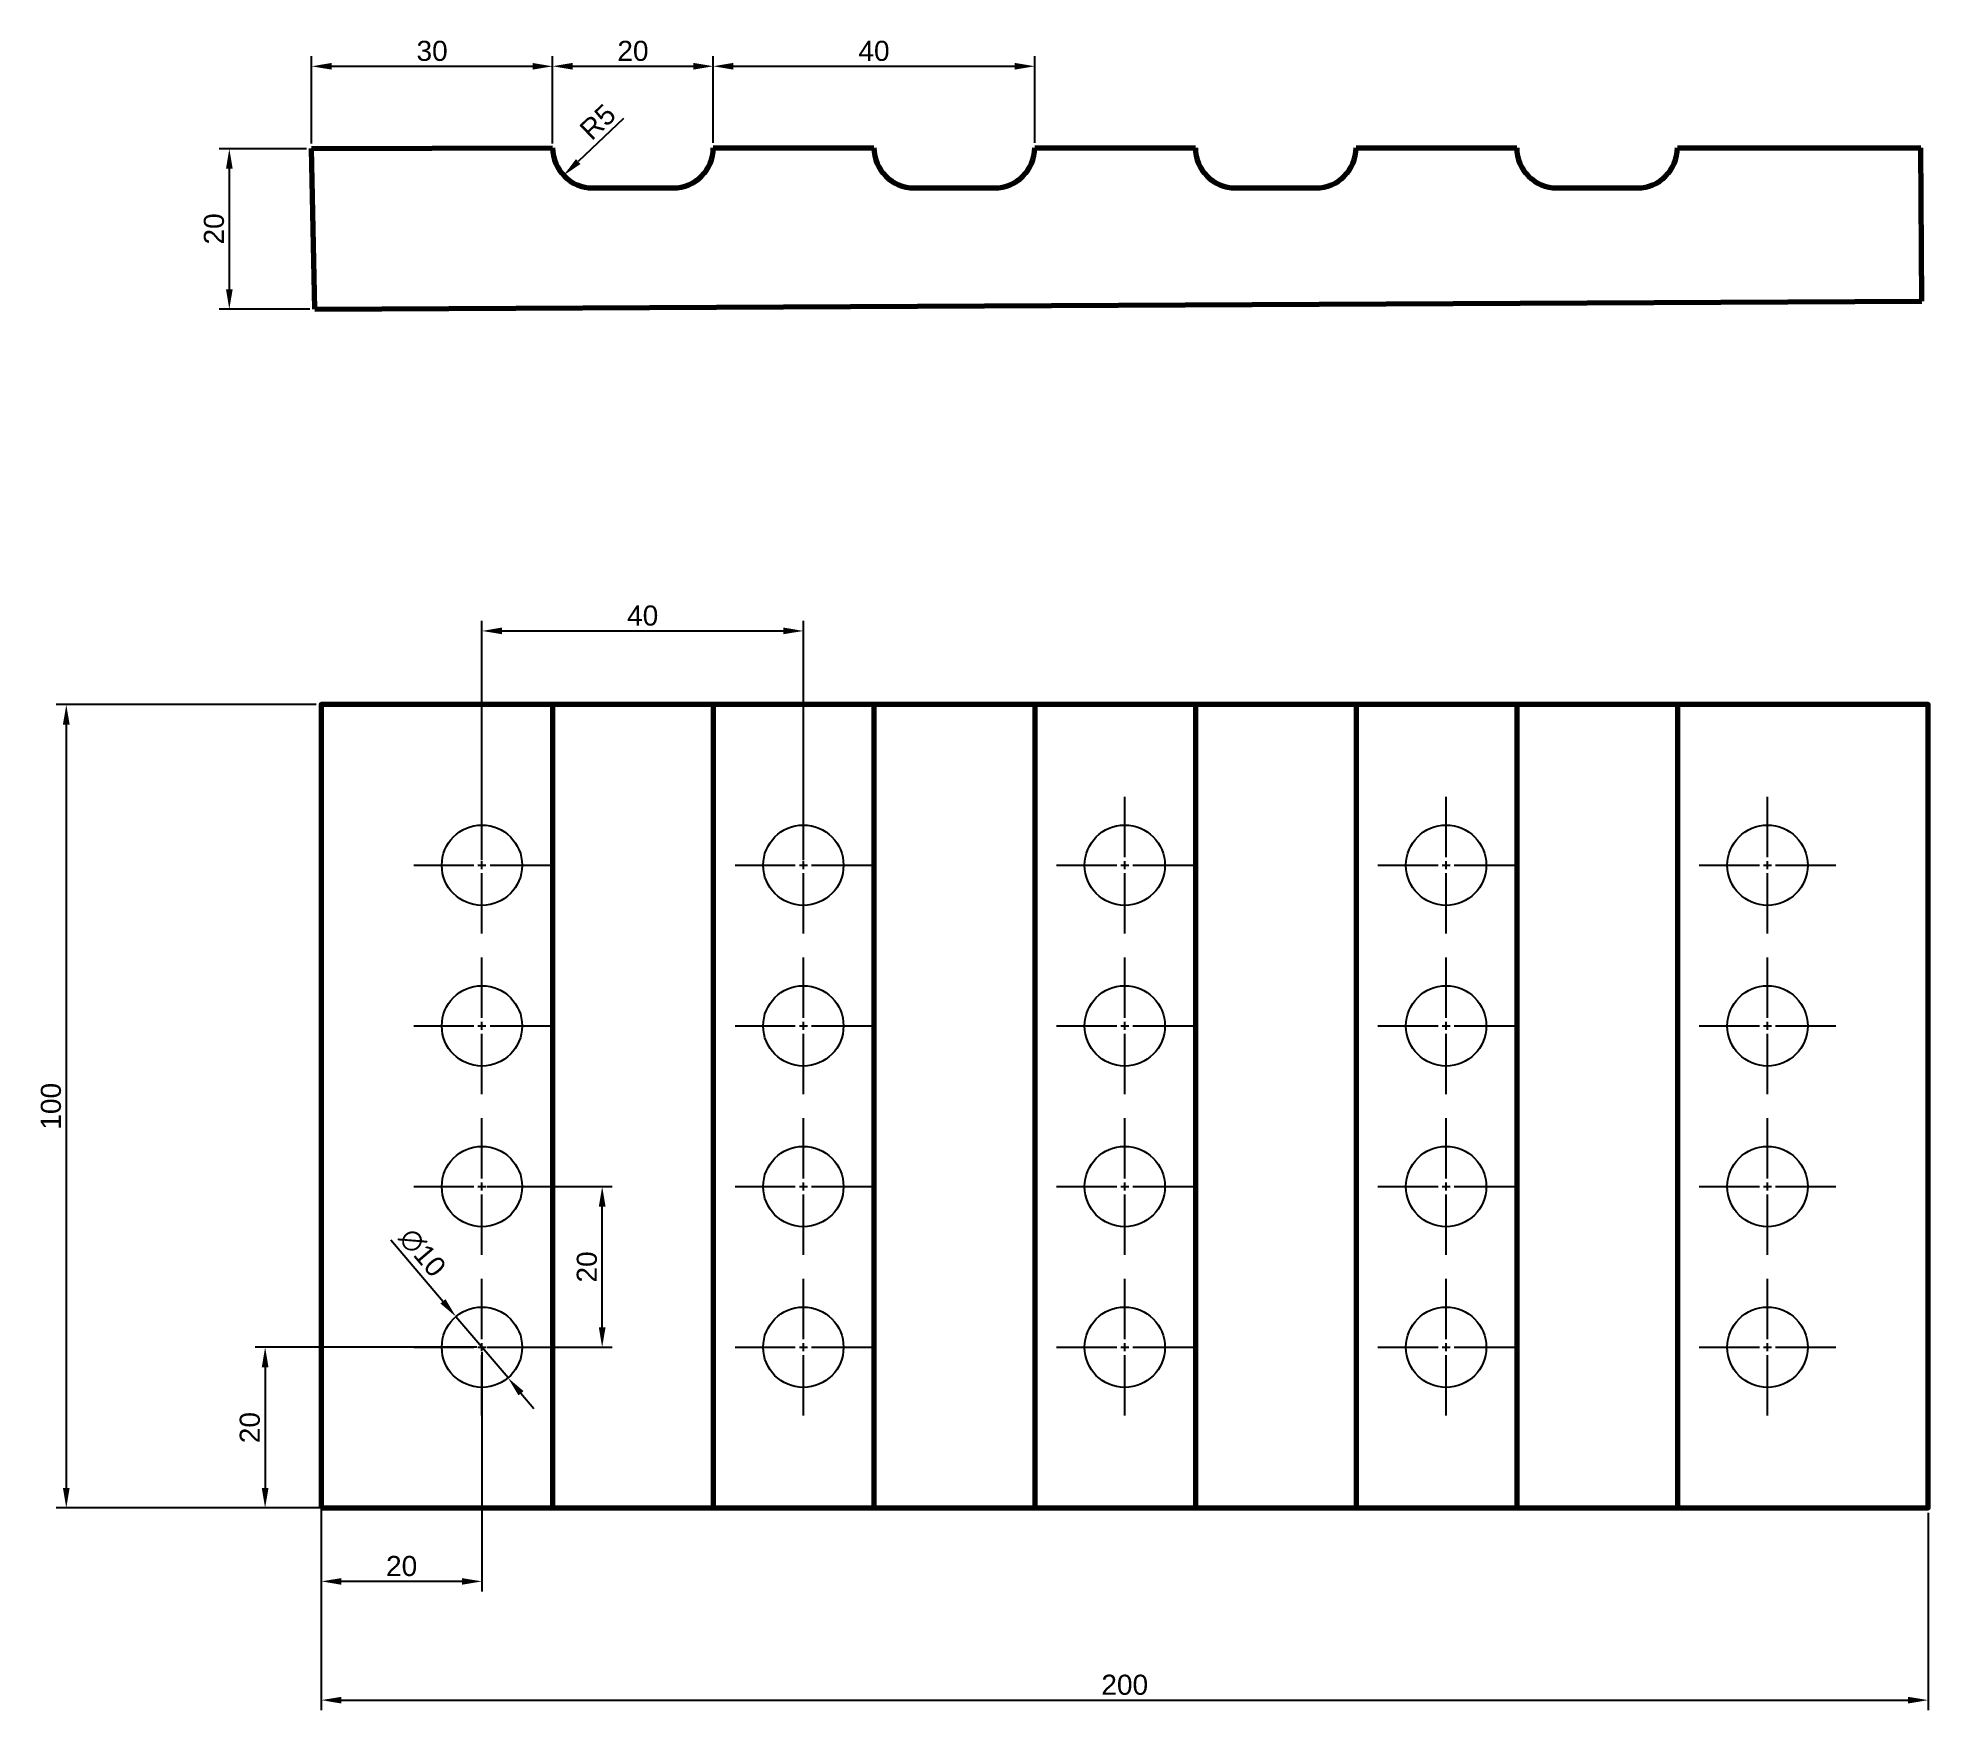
# Model space of a CAD drawing. Header units: millimetres. Extents: x 0 to 1601, y 0 to 1057.
# Drawn here: x 1365.9 to 1601.2, y 175.8 to 384 of the extents above; entities that cross this region are included whole.
import ezdxf

# ---------------------------------------------------------------- set-up
doc = ezdxf.new("R2010")
doc.units = ezdxf.units.MM
doc.linetypes.add('CENTER2', pattern=[28.575, 19.05, -3.175, 3.175, -3.175])
doc.layers.add('linie glowne', color=7, linetype='Continuous', lineweight=70, plot=False)
doc.styles.get("Standard").update_dxf_attribs({"font": 'arial.ttf'})
doc.dimstyles.new('ISO-25', dxfattribs={"dimtxt": 2.5, "dimasz": 2.5, "dimexe": 1.25, "dimexo": 0.625, "dimtad": 1, "dimtxsty": 'Standard', "dimcen": 2.5, "dimadec": 0, "dimazin": 0, "dimtfac": 1, "dimtmove": 0, "dimatfit": 3, "dimfxl": 1, "dimarcsym": 0})

msp = doc.modelspace()

# ---------------------------------------------------------------- blocks, each defined once
blk = doc.blocks.new('*U85')
at = {"color": 0, "linetype": 'CENTER2', "transparency": 16777216}
for p, q in [((0, 1), (0, 8.5)), ((-8.5, 0), (-1, 0)), ((1, 0), (8.5, 0)), ((0, -8.5), (0, -1))]:
    blk.add_line(p, q, dxfattribs=at)
at = {"color": 0, "linetype": 'Continuous', "transparency": 16777216}
for p, q in [((-0.5, 0), (0.5, 0)), ((0, -0.5), (0, 0.5))]:
    blk.add_line(p, q, dxfattribs=at)
blk = doc.blocks.new('*U82')
blk.add_circle((0, 0), 5)
at = {"linetype": 'CENTER2'}
blk.add_blockref('*U85', (0, 0), dxfattribs=at)
blk = doc.blocks.new('*U83')
at = {"color": 0, "linetype": 'ByBlock', "lineweight": -2, "transparency": 16777216}
for p in [(0, 60), (40, 60), (80, 60), (120, 60), (160, 60), (0, 40), (40, 40), (80, 40), (120, 40), (160, 40), (0, 20), (40, 20), (80, 20), (120, 20), (160, 20), (0, 0), (40, 0), (80, 0), (120, 0), (160, 0)]:
    blk.add_blockref('*U82', p, dxfattribs=at)
blk = doc.blocks.new('*D86')
at = {"color": 0, "lineweight": -2, "transparency": 16777216}
for p, q in [((1421.18, 281.64), (1421.18, 311.43)), ((1461.18, 281.64), (1461.18, 311.43)), ((1423.68, 310.18), (1458.68, 310.18))]:
    blk.add_line(p, q, dxfattribs=at)
at = {"color": 0, "transparency": 16777216}
for points in [[(1423.68, 310.6), (1423.68, 309.77), (1421.18, 310.18)], [(1458.68, 310.6), (1458.68, 309.77), (1461.18, 310.18)]]:
    blk.add_solid(points, dxfattribs=at)
at = {"layer": 'Defpoints', "color": 0, "transparency": 16777216}
for p in [(1461.18, 310.18), (1421.18, 281.01), (1461.18, 281.01)]:
    blk.add_point(p, dxfattribs=at)
at = {"color": 0, "transparency": 16777216, "insert": (1441.18, 312.08), "char_height": 2.5, "attachment_point": 5}
blk.add_mtext('40', dxfattribs=at)
blk = doc.blocks.new('*D87')
at = {"color": 0, "lineweight": -2, "transparency": 16777216}
for p, q in [((1409.83, 234.39), (1416.33, 226.73)), ((1424.42, 217.2), (1417.94, 224.82)), ((1426.03, 215.29), (1427.65, 213.39))]:
    blk.add_line(p, q, dxfattribs=at)
at = {"color": 0, "transparency": 16777216}
for points in [[(1416.64, 227), (1416.01, 226.46), (1417.94, 224.82)], [(1426.35, 215.56), (1425.72, 215.02), (1424.42, 217.2)]]:
    blk.add_solid(points, dxfattribs=at)
at = {"layer": 'Defpoints', "color": 0, "transparency": 16777216}
for p in [(1417.94, 224.82), (1424.42, 217.2)]:
    blk.add_point(p, dxfattribs=at)
at = {"color": 0, "transparency": 16777216, "insert": (1413.77, 232.79), "char_height": 2.5, "attachment_point": 5, "rotation": 310.3287}
blk.add_mtext('∅10', dxfattribs=at)
blk = doc.blocks.new('*D88')
at = {"color": 0, "lineweight": -2, "transparency": 16777216}
for p, q in [((1421.8, 241.01), (1437.39, 241.01)), ((1436.14, 223.51), (1436.14, 238.51)), ((1421.8, 221.01), (1437.39, 221.01))]:
    blk.add_line(p, q, dxfattribs=at)
at = {"color": 0, "transparency": 16777216}
for points in [[(1435.72, 238.51), (1436.56, 238.51), (1436.14, 241.01)], [(1435.72, 223.51), (1436.56, 223.51), (1436.14, 221.01)]]:
    blk.add_solid(points, dxfattribs=at)
at = {"layer": 'Defpoints', "color": 0, "transparency": 16777216}
for p in [(1421.18, 241.01), (1436.14, 241.01), (1421.18, 221.01)]:
    blk.add_point(p, dxfattribs=at)
at = {"color": 0, "transparency": 16777216, "insert": (1434.24, 231.01), "char_height": 2.5, "attachment_point": 5, "rotation": 90}
blk.add_mtext('20', dxfattribs=at)
blk = doc.blocks.new('*D89')
at = {"color": 0, "lineweight": -2, "transparency": 16777216}
for p, q in [((1401.18, 220.39), (1401.18, 190.62)), ((1421.18, 220.39), (1421.18, 190.62)), ((1418.68, 191.87), (1403.68, 191.87))]:
    blk.add_line(p, q, dxfattribs=at)
at = {"color": 0, "transparency": 16777216}
for points in [[(1403.68, 192.28), (1403.68, 191.45), (1401.18, 191.87)], [(1418.68, 192.28), (1418.68, 191.45), (1421.18, 191.87)]]:
    blk.add_solid(points, dxfattribs=at)
at = {"layer": 'Defpoints', "color": 0, "transparency": 16777216}
for p in [(1401.18, 221.01), (1421.18, 221.01), (1401.18, 191.87)]:
    blk.add_point(p, dxfattribs=at)
at = {"color": 0, "transparency": 16777216, "insert": (1411.18, 193.77), "char_height": 2.5, "attachment_point": 5}
blk.add_mtext('20', dxfattribs=at)
blk = doc.blocks.new('*D90')
at = {"color": 0, "lineweight": -2, "transparency": 16777216}
for p, q in [((1420.55, 221.01), (1392.94, 221.01)), ((1394.19, 218.51), (1394.19, 203.51)), ((1420.55, 201.01), (1392.94, 201.01))]:
    blk.add_line(p, q, dxfattribs=at)
at = {"color": 0, "transparency": 16777216}
for points in [[(1393.77, 218.51), (1394.61, 218.51), (1394.19, 221.01)], [(1393.77, 203.51), (1394.61, 203.51), (1394.19, 201.01)]]:
    blk.add_solid(points, dxfattribs=at)
at = {"layer": 'Defpoints', "color": 0, "transparency": 16777216}
for p in [(1421.18, 221.01), (1394.19, 201.01), (1421.18, 201.01)]:
    blk.add_point(p, dxfattribs=at)
at = {"color": 0, "transparency": 16777216, "insert": (1392.29, 211.01), "char_height": 2.5, "attachment_point": 5, "rotation": 90}
blk.add_mtext('20', dxfattribs=at)
blk = doc.blocks.new('*D91')
at = {"color": 0, "lineweight": -2, "transparency": 16777216}
for p, q in [((1400.55, 301.01), (1368.19, 301.01)), ((1369.44, 298.51), (1369.44, 203.51)), ((1400.55, 201.01), (1368.19, 201.01))]:
    blk.add_line(p, q, dxfattribs=at)
at = {"color": 0, "transparency": 16777216}
for points in [[(1369.02, 298.51), (1369.86, 298.51), (1369.44, 301.01)], [(1369.02, 203.51), (1369.86, 203.51), (1369.44, 201.01)]]:
    blk.add_solid(points, dxfattribs=at)
at = {"layer": 'Defpoints', "color": 0, "transparency": 16777216}
for p in [(1401.18, 301.01), (1369.44, 201.01), (1401.18, 201.01)]:
    blk.add_point(p, dxfattribs=at)
at = {"color": 0, "transparency": 16777216, "insert": (1367.54, 251.01), "char_height": 2.5, "attachment_point": 5, "rotation": 90}
blk.add_mtext('100', dxfattribs=at)
blk = doc.blocks.new('*D92')
at = {"color": 0, "lineweight": -2, "transparency": 16777216}
for p, q in [((1401.18, 200.39), (1401.18, 175.84)), ((1601.18, 200.39), (1601.18, 175.84)), ((1403.68, 177.09), (1598.68, 177.09))]:
    blk.add_line(p, q, dxfattribs=at)
at = {"color": 0, "transparency": 16777216}
for points in [[(1403.68, 177.5), (1403.68, 176.67), (1401.18, 177.09)], [(1598.68, 177.5), (1598.68, 176.67), (1601.18, 177.09)]]:
    blk.add_solid(points, dxfattribs=at)
at = {"layer": 'Defpoints', "color": 0, "transparency": 16777216}
for p in [(1401.18, 201.01), (1601.18, 201.01), (1601.18, 177.09)]:
    blk.add_point(p, dxfattribs=at)
at = {"color": 0, "transparency": 16777216, "insert": (1501.18, 178.99), "char_height": 2.5, "attachment_point": 5}
blk.add_mtext('200', dxfattribs=at)
blk = doc.blocks.new('*U93')
blk.add_line((-5, -2.5), (5, -2.5))
for centre, start, end in [((-5, 2.5), 180, 270), ((5, 2.5), 270, 0)]:
    blk.add_arc(centre, 5, start, end)
blk = doc.blocks.new('*U94')
at = {"layer": 'linie glowne', "color": 0, "linetype": 'ByBlock', "lineweight": -2, "transparency": 16777216}
for p in [(0, 0), (40, 0), (80, 0), (120, 0)]:
    blk.add_blockref('*U93', p, dxfattribs=at)
blk = doc.blocks.new('*U95')
blk.add_line((0, 50), (0, -50))
blk = doc.blocks.new('*U96')
at = {"layer": 'linie glowne', "color": 0, "linetype": 'ByBlock', "lineweight": -2, "transparency": 16777216}
for p in [(0, 0), (20, 0), (40, 0), (60, 0), (80, 0), (100, 0), (120, 0), (140, 0)]:
    blk.add_blockref('*U95', p, dxfattribs=at)
blk = doc.blocks.new('*D97')
at = {"color": 0, "lineweight": -2, "transparency": 16777216}
for p, q in [((1399.34, 370.21), (1388.48, 370.21)), ((1389.73, 367.71), (1389.73, 352.72)), ((1399.75, 350.22), (1388.48, 350.22))]:
    blk.add_line(p, q, dxfattribs=at)
at = {"color": 0, "transparency": 16777216}
for points in [[(1389.32, 367.71), (1390.15, 367.71), (1389.73, 370.21)], [(1389.32, 352.72), (1390.15, 352.72), (1389.73, 350.22)]]:
    blk.add_solid(points, dxfattribs=at)
at = {"layer": 'Defpoints', "color": 0, "transparency": 16777216}
for p in [(1399.97, 370.21), (1389.73, 350.22), (1400.37, 350.22)]:
    blk.add_point(p, dxfattribs=at)
at = {"color": 0, "transparency": 16777216, "insert": (1387.83, 360.22), "char_height": 2.5, "attachment_point": 5, "rotation": 90}
blk.add_mtext('20', dxfattribs=at)
blk = doc.blocks.new('*D98')
at = {"color": 0, "lineweight": -2, "transparency": 16777216}
for p, q in [((1399.97, 370.84), (1399.97, 381.71)), ((1429.97, 370.84), (1429.97, 381.71)), ((1402.47, 380.46), (1427.47, 380.46))]:
    blk.add_line(p, q, dxfattribs=at)
at = {"color": 0, "transparency": 16777216}
for points in [[(1402.47, 380.88), (1402.47, 380.05), (1399.97, 380.46)], [(1427.47, 380.88), (1427.47, 380.05), (1429.97, 380.46)]]:
    blk.add_solid(points, dxfattribs=at)
at = {"layer": 'Defpoints', "color": 0, "transparency": 16777216}
for p in [(1429.97, 380.46), (1399.97, 370.21), (1429.97, 370.21)]:
    blk.add_point(p, dxfattribs=at)
at = {"color": 0, "transparency": 16777216, "insert": (1414.97, 382.37), "char_height": 2.5, "attachment_point": 5}
blk.add_mtext('30', dxfattribs=at)
blk = doc.blocks.new('*D99')
at = {"color": 0, "lineweight": -2, "transparency": 16777216}
for p, q in [((1449.97, 370.95), (1449.97, 381.72)), ((1489.97, 370.95), (1489.97, 381.72)), ((1452.47, 380.47), (1487.47, 380.47))]:
    blk.add_line(p, q, dxfattribs=at)
at = {"color": 0, "transparency": 16777216}
for points in [[(1452.47, 380.89), (1452.47, 380.05), (1449.97, 380.47)], [(1487.47, 380.89), (1487.47, 380.05), (1489.97, 380.47)]]:
    blk.add_solid(points, dxfattribs=at)
at = {"layer": 'Defpoints', "color": 0, "transparency": 16777216}
for p in [(1489.97, 380.47), (1449.97, 370.33), (1489.97, 370.33)]:
    blk.add_point(p, dxfattribs=at)
at = {"color": 0, "transparency": 16777216, "insert": (1469.97, 382.37), "char_height": 2.5, "attachment_point": 5}
blk.add_mtext('40', dxfattribs=at)
blk = doc.blocks.new('*D100')
at = {"color": 0, "lineweight": -2, "transparency": 16777216}
for p, q in [((1429.97, 370.95), (1429.97, 381.72)), ((1449.97, 370.95), (1449.97, 381.72)), ((1432.47, 380.47), (1447.47, 380.47))]:
    blk.add_line(p, q, dxfattribs=at)
at = {"color": 0, "transparency": 16777216}
for points in [[(1432.47, 380.89), (1432.47, 380.05), (1429.97, 380.47)], [(1447.47, 380.89), (1447.47, 380.05), (1449.97, 380.47)]]:
    blk.add_solid(points, dxfattribs=at)
at = {"layer": 'Defpoints', "color": 0, "transparency": 16777216}
for p in [(1449.97, 380.47), (1429.97, 370.33), (1449.97, 370.33)]:
    blk.add_point(p, dxfattribs=at)
at = {"color": 0, "transparency": 16777216, "insert": (1439.97, 382.37), "char_height": 2.5, "attachment_point": 5}
blk.add_mtext('20', dxfattribs=at)
blk = doc.blocks.new('*D101')
at = {"color": 0, "lineweight": -2, "transparency": 16777216}
blk.add_line((1438.81, 373.98), (1433.16, 368.61), dxfattribs=at)
at = {"color": 0, "transparency": 16777216}
blk.add_solid([(1432.87, 368.91), (1433.44, 368.3), (1431.34, 366.88)], dxfattribs=at)
at = {"layer": 'Defpoints', "color": 0, "transparency": 16777216}
for p in [(1434.97, 370.33), (1431.34, 366.88)]:
    blk.add_point(p, dxfattribs=at)
at = {"color": 0, "transparency": 16777216, "insert": (1435.59, 373.53), "char_height": 2.5, "attachment_point": 5, "rotation": 43.5194}
blk.add_mtext('R5', dxfattribs=at)

# ---------------------------------------------------------------- dimensions: what is measured, and where the dimension line sits
for base, p1, p2, picture, middle in [((1429.971, 380.463), (1399.97, 370.213), (1429.971, 370.213), '*D98', (1414.97, 382.365)), ((1449.969, 380.469), (1429.969, 370.327), (1449.969, 370.327), '*D100', (1439.969, 382.37)), ((1489.969, 380.469), (1449.969, 370.327), (1489.969, 370.327), '*D99', (1469.969, 382.37)), ((1461.179, 310.183), (1421.179, 281.012), (1461.179, 281.012), '*D86', (1441.179, 312.085)), ((1401.179, 191.867), (1421.179, 221.012), (1401.179, 221.012), '*D89', (1411.179, 193.769)), ((1601.179, 177.087), (1401.179, 201.012), (1601.179, 201.012), '*D92', (1501.179, 178.988))]:
    dim = msp.add_linear_dim(base=base, p1=p1, p2=p2, dimstyle='ISO-25')
    dim.commit()
    dim.dimension.update_dxf_attribs({"geometry": picture, "text_midpoint": middle})
dim = msp.add_radius_dim(center=(1434.969, 370.327), mpoint=(1431.344, 366.884), dimstyle='ISO-25')
dim.commit()
dim.dimension.update_dxf_attribs({"geometry": '*D101', "text_midpoint": (1436.891, 372.152), "dimtype": 164})
for base, p1, p2, picture, middle in [((1389.734, 350.217), (1399.97, 370.213), (1400.373, 350.217), '*D97', (1387.833, 360.215)), ((1369.438, 201.012), (1401.179, 301.012), (1401.179, 201.012), '*D91', (1367.537, 251.012)), ((1436.141, 241.012), (1421.179, 221.012), (1421.179, 241.012), '*D88', (1434.24, 231.012)), ((1394.189, 201.012), (1421.179, 221.012), (1421.179, 201.012), '*D90', (1392.288, 211.012))]:
    dim = msp.add_linear_dim(base=base, p1=p1, p2=p2, angle=90, dimstyle='ISO-25')
    dim.commit()
    dim.dimension.update_dxf_attribs({"geometry": picture, "text_midpoint": middle})
dim = msp.add_diameter_dim_2p(p1=(1424.415, 217.2), p2=(1417.943, 224.824), dimstyle='ISO-25')
dim.commit()
dim.dimension.update_dxf_attribs({"geometry": '*D87', "text_midpoint": (1412.267, 231.511), "dimtype": 163})

# ---------------------------------------------------------------- linework, layer by layer
msp.add_line((1401.179, 301.012), (1431.179, 301.012))
msp.add_line((1401.179, 301.012), (1431.179, 301.012))
at = {"layer": 'linie glowne'}
for p, q in [((1399.97, 370.213), (1429.969, 370.327)), ((1400.373, 350.217), (1399.97, 370.213)), ((1429.969, 370.327), (1429.969, 370.327)), ((1449.969, 370.327), (1449.969, 370.327)), ((1449.969, 370.327), (1469.969, 370.327)), ((1489.969, 370.327), (1509.969, 370.327)), ((1529.969, 370.327), (1549.969, 370.327)), ((1569.969, 370.327), (1600.273, 370.327)), ((1600.37, 351.237), (1600.273, 370.327)), ((1400.373, 350.217), (1600.37, 351.237))]:
    msp.add_line(p, q, dxfattribs=at)
msp.add_lwpolyline([(1401.179, 201.012), (1601.179, 201.012), (1601.179, 301.012), (1401.179, 301.012)], close=True, dxfattribs=at)

# ---------------------------------------------------------------- block references
msp.add_blockref('*U83', (1421.179, 221.012))
for name, p in [('*U94', (1439.969, 367.827)), ('*U96', (1429.969, 251.012))]:
    msp.add_blockref(name, p, dxfattribs=at)

msp.set_redraw_order([(e.dxf.handle, doc.entitydb.next_handle()) for e in msp.query("TEXT MTEXT ATTDEF DIMENSION ARC_DIMENSION")])  # texts and dimensions are drawn at this point

doc.saveas('drawing.dxf')
